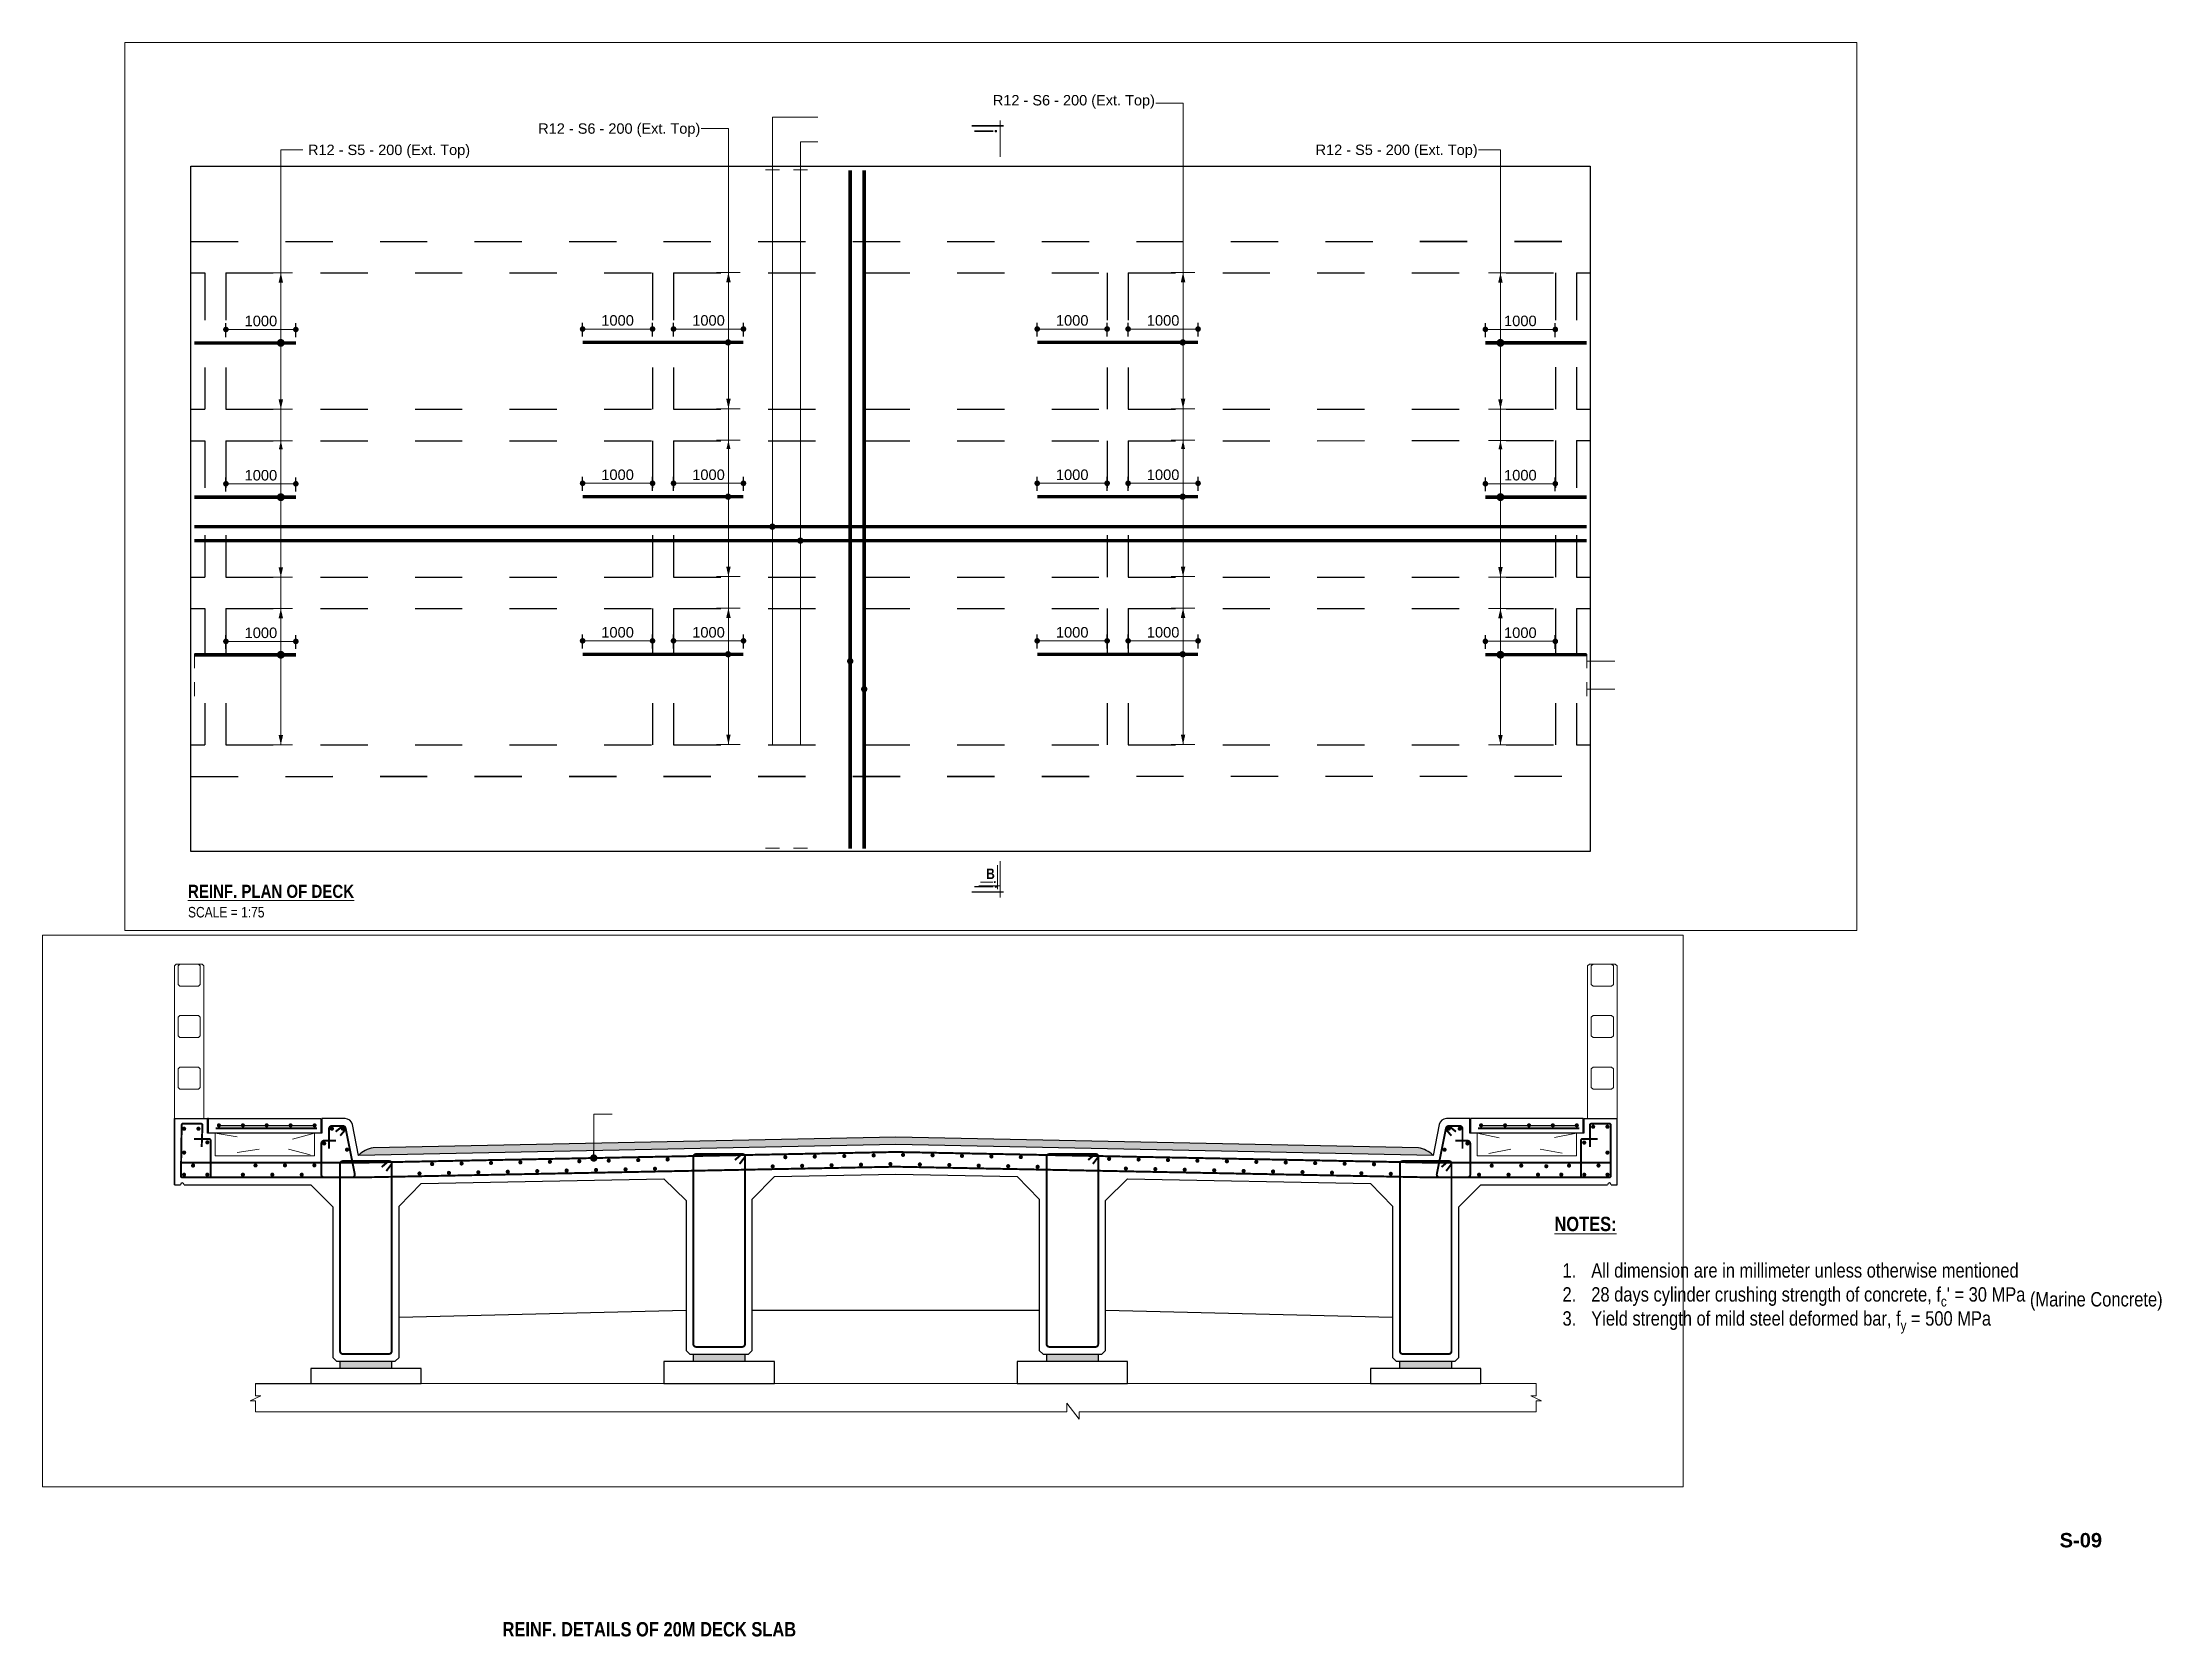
# Paper-space layout '2' of a CAD drawing. Header units: millimetres. Extents: x 365 to 734, y -6 to 271.
# The model-space entities are those that its viewports show. They can reach past a viewport. Long polylines and large blocks are cut down to what shows.
import ezdxf

# ---------------------------------------------------------------- set-up
doc = ezdxf.new("R2010")
doc.units = ezdxf.units.MM
doc.header["$LTSCALE"] = 0.2
doc.header["$PDMODE"] = 2
for name, pattern in [('DASHED', [0.75, 0.5, -0.25]), ('DASHED2', [0.375, 0.25, -0.125]), ('HIDDEN', [9.525, 6.35, -3.175])]:
    doc.linetypes.add(name, pattern=pattern)
for name, color, linetype in [('Bearing  peat', 241, 'Continuous'), ('Deck', 21, 'Continuous'), ('Deck Slab', 200, 'Continuous'), ('Girder Line', 200, 'Continuous'), ('Hatching', 35, 'Continuous')]:
    doc.layers.add(name, color=color, linetype=linetype)
for name, color, linetype, lineweight in [('Ber', 12, 'Continuous', 35), ('Ber Dot', 12, 'Continuous', 30), ('Ber_Top', 80, 'DASHED', 30), ('Border', 250, 'Continuous', 20), ('Concrete', 4, 'Continuous', 20), ('Dim Arrow', 150, 'Continuous', 9), ('Dimision', 94, 'Continuous', 15), ('duct', 151, 'Continuous', 13), ('hatch', 35, 'Continuous', 0), ('Railing', 6, 'Continuous', 13), ('Section Marks', 7, 'Continuous', 15), ('Structue', 7, 'Continuous', 25), ('Tex @ 75', 7, 'Continuous', 15), ('Text', 7, 'Continuous', 5), ('Text @ 1', 7, 'Continuous', 5), ('Text_Normal @ 1', 7, 'Continuous', 25), ('Text_Title @ 75', 1, 'Continuous', 20)]:
    doc.layers.add(name, color=color, linetype=linetype, lineweight=lineweight)
doc.layers.add('Defpoints @ 75', color=7, linetype='Continuous', plot=False)
doc.styles.get("Standard").update_dxf_attribs({"font": 'arial.ttf'})
doc.styles.add('SWIS_B_N', font='swisscb.ttf', dxfattribs={"height": 2})
doc.styles.add('SWIS_B_T', font='swisscb.ttf', dxfattribs={"height": 2.5})
doc.styles.add('SWIS_R_N', font='swissc.ttf', dxfattribs={"height": 2})
doc.dimstyles.new('ISO-25', dxfattribs={"dimtxt": 75, "dimasz": 45, "dimexe": 125, "dimexo": 75.625, "dimgap": 60, "dimtad": 1, "dimdec": 0, "dimtxsty": 'Standard', "dimblk": 'DOT', "dimcen": 52.5, "dimclrd": 256, "dimclre": 256, "dimclrt": 256, "dimadec": 0, "dimazin": 0, "dimtfac": 1, "dimtdec": 0, "dimtix": 1, "dimtmove": 0, "dimatfit": 3, "dimldrblk": 'DOT', "dimfxl": 1, "dimlwd": -1, "dimarcsym": 0})

psp = doc.layouts.new('2')

# ---------------------------------------------------------------- texts
at = {"ltscale": 0.5, "insert": (715.81, 12.22), "char_height": 2.5, "width": 7.4141, "attachment_point": 1}
psp.add_mtext('{\\fArial|b1|i0|c0|p34;S-09}', dxfattribs=at)
at = {"insert": (445, -3.27), "char_height": 2.5, "width": 62.9247, "attachment_point": 1}
psp.add_mtext('{\\fArial Narrow|b1|i0|c0|p34;REINF. DETAILS OF 20M DECK SLAB }', dxfattribs=at)
at = {"layer": 'Text @ 1', "style": 'SWIS_B_N'}
psp.add_text('%%uNOTES:', height=2.5, dxfattribs=at).set_placement((627.94, 64.73))
at = {"layer": 'Text_Normal @ 1', "ltscale": 20, "insert": (629.35, 59.14), "char_height": 2.5, "attachment_point": 1, "style": 'SWIS_R_N'}
psp.add_mtext_dynamic_manual_height_columns("\\A1;\\pi-5,l5,t5,7.5;1.^IAll dimension are in millimeter unless otherwise mentioned\\P2.^I28 days cylinder crushing strength of concrete, f{\\H0.7x;\\S^ c;}' = 30 MPa {\\A0;\\fArial Narrow|b0|i0|c0|p34;(Marine Concrete)\\A1;\\fSwis721 Cn BT|b0|i0|c0|p34;\\H1.41774x; }\\P3.^IYield strength of mild steel deformed bar, f{\\H0.7x;\\S^ y;} = 500 MPa {\\H1.26595x; }", width=108.3202, gutter_width=10, heights=[0], dxfattribs=at)

msp = doc.modelspace()

# ---------------------------------------------------------------- texts
at = {"layer": 'Defpoints @ 75', "style": 'SWIS_R_N'}
msp.add_text('SCALE = 1:75', height=150, dxfattribs=at).set_placement((120505.8, 27930.8))
at = {"layer": 'Tex @ 75', "style": 'SWIS_B_N'}
msp.add_text('B', height=150, dxfattribs=at).set_placement((131917.6, 28479.7))
at = {"layer": 'Text'}
for s, p in [('R12 - S6 - 200 (Ext. Top)', (132013.8, 39542.3)), ('R12 - S6 - 200 (Ext. Top)', (125513.6, 39137.4)), ('R12 - S5 - 200 (Ext. Top)', (122222, 38832.7)), ('R12 - S5 - 200 (Ext. Top)', (136628.3, 38833.6))]:
    msp.add_text(s, height=148.5, dxfattribs=at).set_placement(p)
at = {"layer": 'Text_Title @ 75', "style": 'SWIS_B_T'}
msp.add_text('%%UREINF. PLAN OF DECK', height=187.5, dxfattribs=at).set_placement((120505.8, 28210.5))

# ---------------------------------------------------------------- blocks, each defined once
blk = doc.blocks.new('_Dot')
at = {"color": 0, "linetype": 'ByBlock', "lineweight": -2}
blk.add_line((-0.5, 0), (-1, 0), dxfattribs=at)
at = {"color": 0, "linetype": 'ByBlock', "const_width": 0.5}
blk.add_lwpolyline([(-0.25, 0, 1), (0.25, 0, 1)], format="xyb", close=True, dxfattribs=at)
blk = doc.blocks.new('*U110')
at = {"layer": 'Ber Dot', "ltscale": 20, "const_width": 14}
blk.add_lwpolyline([(-7, 0, 1), (7, 0, 1)], format="xyb", close=True, dxfattribs=at)
blk = doc.blocks.new('*U111')
at = {"layer": 'Railing', "color": 0, "linetype": 'ByBlock', "lineweight": -2, "transparency": 16777216}
for p in [(96954, 20769), (97117, 20769), (97279, 20769), (97441, 20769), (97604, 20769)]:
    blk.add_blockref('*U110', p, dxfattribs=at)
blk = doc.blocks.new('*U112')
at = {"layer": 'Ber Dot', "ltscale": 20, "const_width": 14}
blk.add_lwpolyline([(-7, 0, 1), (7, 0, 1)], format="xyb", close=True, dxfattribs=at)
blk = doc.blocks.new('*U108')
at = {"layer": 'Railing', "color": 0, "linetype": 'ByBlock', "lineweight": -2, "transparency": 16777216}
for p in [(105529, 20769), (105692, 20769), (105854, 20769), (106016, 20769), (106179, 20769)]:
    blk.add_blockref('*U112', p, dxfattribs=at)
blk = doc.blocks.new('*D262')
at = {"layer": 'Defpoints', "color": 0, "ltscale": 10, "transparency": 16777216}
for p in [(128448, 36345), (127448, 36161), (128448, 36161)]:
    blk.add_point(p, dxfattribs=at)
at = {"layer": 'Dimision', "lineweight": -2, "ltscale": 10, "transparency": 16777216}
for p, q in [((127448, 36236), (127448, 36435)), ((128448, 36236), (128448, 36435))]:
    blk.add_line(p, q, dxfattribs=at)
at = {"layer": 'Dimision', "ltscale": 10, "transparency": 16777216}
blk.add_line((127528, 36345), (128368, 36345), dxfattribs=at)
at = {"layer": 'Dimision', "ltscale": 10, "transparency": 16777216, "xscale": 80, "yscale": 80, "zscale": 80, "rotation": 180}
blk.add_blockref('_Dot', (127448, 36345), dxfattribs=at)
at = {"layer": 'Dimision', "ltscale": 10, "transparency": 16777216, "xscale": 80, "yscale": 80, "zscale": 80}
blk.add_blockref('_Dot', (128448, 36345), dxfattribs=at)
at = {"layer": 'Dimision', "lineweight": 13, "ltscale": 10, "transparency": 16777216, "insert": (127948, 36467), "char_height": 150, "attachment_point": 5}
blk.add_mtext('1000', dxfattribs=at)
blk = doc.blocks.new('*D263')
at = {"layer": 'Defpoints', "color": 0, "ltscale": 10, "transparency": 16777216}
for p in [(126148, 36345), (126148, 36161), (127148, 36161)]:
    blk.add_point(p, dxfattribs=at)
at = {"layer": 'Dimision', "lineweight": -2, "ltscale": 10, "transparency": 16777216}
for p, q in [((126148, 36236), (126148, 36435)), ((127148, 36236), (127148, 36435))]:
    blk.add_line(p, q, dxfattribs=at)
at = {"layer": 'Dimision', "ltscale": 10, "transparency": 16777216}
blk.add_line((127068, 36345), (126228, 36345), dxfattribs=at)
at = {"layer": 'Dimision', "ltscale": 10, "transparency": 16777216, "xscale": 80, "yscale": 80, "zscale": 80, "rotation": 180}
blk.add_blockref('_Dot', (126148, 36345), dxfattribs=at)
at = {"layer": 'Dimision', "ltscale": 10, "transparency": 16777216, "xscale": 80, "yscale": 80, "zscale": 80}
blk.add_blockref('_Dot', (127148, 36345), dxfattribs=at)
at = {"layer": 'Dimision', "lineweight": 13, "ltscale": 10, "transparency": 16777216, "insert": (126648, 36467), "char_height": 150, "attachment_point": 5}
blk.add_mtext('1000', dxfattribs=at)
blk = doc.blocks.new('*D264')
at = {"layer": 'Defpoints', "color": 0, "ltscale": 10, "transparency": 16777216}
for p in [(128448, 34139), (127448, 33955), (128448, 33955)]:
    blk.add_point(p, dxfattribs=at)
at = {"layer": 'Dimision', "lineweight": -2, "ltscale": 10, "transparency": 16777216}
for p, q in [((127448, 34030), (127448, 34229)), ((128448, 34030), (128448, 34229))]:
    blk.add_line(p, q, dxfattribs=at)
at = {"layer": 'Dimision', "ltscale": 10, "transparency": 16777216}
blk.add_line((127528, 34139), (128368, 34139), dxfattribs=at)
at = {"layer": 'Dimision', "ltscale": 10, "transparency": 16777216, "xscale": 80, "yscale": 80, "zscale": 80, "rotation": 180}
blk.add_blockref('_Dot', (127448, 34139), dxfattribs=at)
at = {"layer": 'Dimision', "ltscale": 10, "transparency": 16777216, "xscale": 80, "yscale": 80, "zscale": 80}
blk.add_blockref('_Dot', (128448, 34139), dxfattribs=at)
at = {"layer": 'Dimision', "lineweight": 13, "ltscale": 10, "transparency": 16777216, "insert": (127948, 34260), "char_height": 150, "attachment_point": 5}
blk.add_mtext('1000', dxfattribs=at)
blk = doc.blocks.new('*D265')
at = {"layer": 'Defpoints', "color": 0, "ltscale": 10, "transparency": 16777216}
for p in [(126148, 34139), (126148, 33955), (127148, 33955)]:
    blk.add_point(p, dxfattribs=at)
at = {"layer": 'Dimision', "lineweight": -2, "ltscale": 10, "transparency": 16777216}
for p, q in [((126148, 34030), (126148, 34229)), ((127148, 34030), (127148, 34229))]:
    blk.add_line(p, q, dxfattribs=at)
at = {"layer": 'Dimision', "ltscale": 10, "transparency": 16777216}
blk.add_line((127068, 34139), (126228, 34139), dxfattribs=at)
at = {"layer": 'Dimision', "ltscale": 10, "transparency": 16777216, "xscale": 80, "yscale": 80, "zscale": 80, "rotation": 180}
blk.add_blockref('_Dot', (126148, 34139), dxfattribs=at)
at = {"layer": 'Dimision', "ltscale": 10, "transparency": 16777216, "xscale": 80, "yscale": 80, "zscale": 80}
blk.add_blockref('_Dot', (127148, 34139), dxfattribs=at)
at = {"layer": 'Dimision', "lineweight": 13, "ltscale": 10, "transparency": 16777216, "insert": (126648, 34260), "char_height": 150, "attachment_point": 5}
blk.add_mtext('1000', dxfattribs=at)
blk = doc.blocks.new('*D266')
at = {"layer": 'Defpoints', "color": 0, "ltscale": 10, "transparency": 16777216}
for p in [(128448, 31886), (127448, 31701), (128448, 31701)]:
    blk.add_point(p, dxfattribs=at)
at = {"layer": 'Dimision', "lineweight": -2, "ltscale": 10, "transparency": 16777216}
for p, q in [((127448, 31777), (127448, 31976)), ((128448, 31777), (128448, 31976))]:
    blk.add_line(p, q, dxfattribs=at)
at = {"layer": 'Dimision', "ltscale": 10, "transparency": 16777216}
blk.add_line((127528, 31886), (128368, 31886), dxfattribs=at)
at = {"layer": 'Dimision', "ltscale": 10, "transparency": 16777216, "xscale": 80, "yscale": 80, "zscale": 80, "rotation": 180}
blk.add_blockref('_Dot', (127448, 31886), dxfattribs=at)
at = {"layer": 'Dimision', "ltscale": 10, "transparency": 16777216, "xscale": 80, "yscale": 80, "zscale": 80}
blk.add_blockref('_Dot', (128448, 31886), dxfattribs=at)
at = {"layer": 'Dimision', "lineweight": 13, "ltscale": 10, "transparency": 16777216, "insert": (127948, 32007), "char_height": 150, "attachment_point": 5}
blk.add_mtext('1000', dxfattribs=at)
blk = doc.blocks.new('*D267')
at = {"layer": 'Defpoints', "color": 0, "ltscale": 10, "transparency": 16777216}
for p in [(126148, 31886), (126148, 31701), (127148, 31701)]:
    blk.add_point(p, dxfattribs=at)
at = {"layer": 'Dimision', "lineweight": -2, "ltscale": 10, "transparency": 16777216}
for p, q in [((126148, 31777), (126148, 31976)), ((127148, 31777), (127148, 31976))]:
    blk.add_line(p, q, dxfattribs=at)
at = {"layer": 'Dimision', "ltscale": 10, "transparency": 16777216}
blk.add_line((127068, 31886), (126228, 31886), dxfattribs=at)
at = {"layer": 'Dimision', "ltscale": 10, "transparency": 16777216, "xscale": 80, "yscale": 80, "zscale": 80, "rotation": 180}
blk.add_blockref('_Dot', (126148, 31886), dxfattribs=at)
at = {"layer": 'Dimision', "ltscale": 10, "transparency": 16777216, "xscale": 80, "yscale": 80, "zscale": 80}
blk.add_blockref('_Dot', (127148, 31886), dxfattribs=at)
at = {"layer": 'Dimision', "lineweight": 13, "ltscale": 10, "transparency": 16777216, "insert": (126648, 32007), "char_height": 150, "attachment_point": 5}
blk.add_mtext('1000', dxfattribs=at)
blk = doc.blocks.new('*D268')
at = {"layer": 'Defpoints', "color": 0, "ltscale": 10, "transparency": 16777216}
for p in [(134948, 36345), (133948, 36161), (134948, 36161)]:
    blk.add_point(p, dxfattribs=at)
at = {"layer": 'Dimision', "lineweight": -2, "ltscale": 10, "transparency": 16777216}
for p, q in [((133948, 36236), (133948, 36435)), ((134948, 36236), (134948, 36435))]:
    blk.add_line(p, q, dxfattribs=at)
at = {"layer": 'Dimision', "ltscale": 10, "transparency": 16777216}
blk.add_line((134028, 36345), (134868, 36345), dxfattribs=at)
at = {"layer": 'Dimision', "ltscale": 10, "transparency": 16777216, "xscale": 80, "yscale": 80, "zscale": 80, "rotation": 180}
blk.add_blockref('_Dot', (133948, 36345), dxfattribs=at)
at = {"layer": 'Dimision', "ltscale": 10, "transparency": 16777216, "xscale": 80, "yscale": 80, "zscale": 80}
blk.add_blockref('_Dot', (134948, 36345), dxfattribs=at)
at = {"layer": 'Dimision', "lineweight": 13, "ltscale": 10, "transparency": 16777216, "insert": (134448, 36467), "char_height": 150, "attachment_point": 5}
blk.add_mtext('1000', dxfattribs=at)
blk = doc.blocks.new('*D269')
at = {"layer": 'Defpoints', "color": 0, "ltscale": 10, "transparency": 16777216}
for p in [(132648, 36345), (132648, 36161), (133648, 36161)]:
    blk.add_point(p, dxfattribs=at)
at = {"layer": 'Dimision', "lineweight": -2, "ltscale": 10, "transparency": 16777216}
for p, q in [((132648, 36236), (132648, 36435)), ((133648, 36236), (133648, 36435))]:
    blk.add_line(p, q, dxfattribs=at)
at = {"layer": 'Dimision', "ltscale": 10, "transparency": 16777216}
blk.add_line((133568, 36345), (132728, 36345), dxfattribs=at)
at = {"layer": 'Dimision', "ltscale": 10, "transparency": 16777216, "xscale": 80, "yscale": 80, "zscale": 80, "rotation": 180}
blk.add_blockref('_Dot', (132648, 36345), dxfattribs=at)
at = {"layer": 'Dimision', "ltscale": 10, "transparency": 16777216, "xscale": 80, "yscale": 80, "zscale": 80}
blk.add_blockref('_Dot', (133648, 36345), dxfattribs=at)
at = {"layer": 'Dimision', "lineweight": 13, "ltscale": 10, "transparency": 16777216, "insert": (133148, 36467), "char_height": 150, "attachment_point": 5}
blk.add_mtext('1000', dxfattribs=at)
blk = doc.blocks.new('*D270')
at = {"layer": 'Defpoints', "color": 0, "ltscale": 10, "transparency": 16777216}
for p in [(134948, 34139), (133948, 33955), (134948, 33955)]:
    blk.add_point(p, dxfattribs=at)
at = {"layer": 'Dimision', "lineweight": -2, "ltscale": 10, "transparency": 16777216}
for p, q in [((133948, 34030), (133948, 34229)), ((134948, 34030), (134948, 34229))]:
    blk.add_line(p, q, dxfattribs=at)
at = {"layer": 'Dimision', "ltscale": 10, "transparency": 16777216}
blk.add_line((134028, 34139), (134868, 34139), dxfattribs=at)
at = {"layer": 'Dimision', "ltscale": 10, "transparency": 16777216, "xscale": 80, "yscale": 80, "zscale": 80, "rotation": 180}
blk.add_blockref('_Dot', (133948, 34139), dxfattribs=at)
at = {"layer": 'Dimision', "ltscale": 10, "transparency": 16777216, "xscale": 80, "yscale": 80, "zscale": 80}
blk.add_blockref('_Dot', (134948, 34139), dxfattribs=at)
at = {"layer": 'Dimision', "lineweight": 13, "ltscale": 10, "transparency": 16777216, "insert": (134448, 34260), "char_height": 150, "attachment_point": 5}
blk.add_mtext('1000', dxfattribs=at)
blk = doc.blocks.new('*D271')
at = {"layer": 'Defpoints', "color": 0, "ltscale": 10, "transparency": 16777216}
for p in [(132648, 34139), (132648, 33955), (133648, 33955)]:
    blk.add_point(p, dxfattribs=at)
at = {"layer": 'Dimision', "lineweight": -2, "ltscale": 10, "transparency": 16777216}
for p, q in [((132648, 34030), (132648, 34229)), ((133648, 34030), (133648, 34229))]:
    blk.add_line(p, q, dxfattribs=at)
at = {"layer": 'Dimision', "ltscale": 10, "transparency": 16777216}
blk.add_line((133568, 34139), (132728, 34139), dxfattribs=at)
at = {"layer": 'Dimision', "ltscale": 10, "transparency": 16777216, "xscale": 80, "yscale": 80, "zscale": 80, "rotation": 180}
blk.add_blockref('_Dot', (132648, 34139), dxfattribs=at)
at = {"layer": 'Dimision', "ltscale": 10, "transparency": 16777216, "xscale": 80, "yscale": 80, "zscale": 80}
blk.add_blockref('_Dot', (133648, 34139), dxfattribs=at)
at = {"layer": 'Dimision', "lineweight": 13, "ltscale": 10, "transparency": 16777216, "insert": (133148, 34260), "char_height": 150, "attachment_point": 5}
blk.add_mtext('1000', dxfattribs=at)
blk = doc.blocks.new('*D272')
at = {"layer": 'Defpoints', "color": 0, "ltscale": 10, "transparency": 16777216}
for p in [(134948, 31886), (133948, 31701), (134948, 31701)]:
    blk.add_point(p, dxfattribs=at)
at = {"layer": 'Dimision', "lineweight": -2, "ltscale": 10, "transparency": 16777216}
for p, q in [((133948, 31777), (133948, 31976)), ((134948, 31777), (134948, 31976))]:
    blk.add_line(p, q, dxfattribs=at)
at = {"layer": 'Dimision', "ltscale": 10, "transparency": 16777216}
blk.add_line((134028, 31886), (134868, 31886), dxfattribs=at)
at = {"layer": 'Dimision', "ltscale": 10, "transparency": 16777216, "xscale": 80, "yscale": 80, "zscale": 80, "rotation": 180}
blk.add_blockref('_Dot', (133948, 31886), dxfattribs=at)
at = {"layer": 'Dimision', "ltscale": 10, "transparency": 16777216, "xscale": 80, "yscale": 80, "zscale": 80}
blk.add_blockref('_Dot', (134948, 31886), dxfattribs=at)
at = {"layer": 'Dimision', "lineweight": 13, "ltscale": 10, "transparency": 16777216, "insert": (134448, 32007), "char_height": 150, "attachment_point": 5}
blk.add_mtext('1000', dxfattribs=at)
blk = doc.blocks.new('*D273')
at = {"layer": 'Defpoints', "color": 0, "ltscale": 10, "transparency": 16777216}
for p in [(132648, 31886), (132648, 31701), (133648, 31701)]:
    blk.add_point(p, dxfattribs=at)
at = {"layer": 'Dimision', "lineweight": -2, "ltscale": 10, "transparency": 16777216}
for p, q in [((132648, 31777), (132648, 31976)), ((133648, 31777), (133648, 31976))]:
    blk.add_line(p, q, dxfattribs=at)
at = {"layer": 'Dimision', "ltscale": 10, "transparency": 16777216}
blk.add_line((133568, 31886), (132728, 31886), dxfattribs=at)
at = {"layer": 'Dimision', "ltscale": 10, "transparency": 16777216, "xscale": 80, "yscale": 80, "zscale": 80, "rotation": 180}
blk.add_blockref('_Dot', (132648, 31886), dxfattribs=at)
at = {"layer": 'Dimision', "ltscale": 10, "transparency": 16777216, "xscale": 80, "yscale": 80, "zscale": 80}
blk.add_blockref('_Dot', (133648, 31886), dxfattribs=at)
at = {"layer": 'Dimision', "lineweight": 13, "ltscale": 10, "transparency": 16777216, "insert": (133148, 32007), "char_height": 150, "attachment_point": 5}
blk.add_mtext('1000', dxfattribs=at)
blk = doc.blocks.new('*D274')
at = {"layer": 'Defpoints', "color": 0, "ltscale": 10, "transparency": 16777216}
for p in [(122048, 36338), (121048, 36153), (122048, 36153)]:
    blk.add_point(p, dxfattribs=at)
at = {"layer": 'Dimision', "lineweight": -2, "ltscale": 10, "transparency": 16777216}
for p, q in [((121048, 36229), (121048, 36428)), ((122048, 36229), (122048, 36428))]:
    blk.add_line(p, q, dxfattribs=at)
at = {"layer": 'Dimision', "ltscale": 10, "transparency": 16777216}
blk.add_line((121128, 36338), (121968, 36338), dxfattribs=at)
at = {"layer": 'Dimision', "ltscale": 10, "transparency": 16777216, "xscale": 80, "yscale": 80, "zscale": 80, "rotation": 180}
blk.add_blockref('_Dot', (121048, 36338), dxfattribs=at)
at = {"layer": 'Dimision', "ltscale": 10, "transparency": 16777216, "xscale": 80, "yscale": 80, "zscale": 80}
blk.add_blockref('_Dot', (122048, 36338), dxfattribs=at)
at = {"layer": 'Dimision', "lineweight": 13, "ltscale": 10, "transparency": 16777216, "insert": (121548, 36459), "char_height": 150, "attachment_point": 5}
blk.add_mtext('1000', dxfattribs=at)
blk = doc.blocks.new('*D275')
at = {"layer": 'Defpoints', "color": 0, "ltscale": 10, "transparency": 16777216}
for p in [(122048, 34132), (121048, 33947), (122048, 33947)]:
    blk.add_point(p, dxfattribs=at)
at = {"layer": 'Dimision', "lineweight": -2, "ltscale": 10, "transparency": 16777216}
for p, q in [((121048, 34023), (121048, 34222)), ((122048, 34023), (122048, 34222))]:
    blk.add_line(p, q, dxfattribs=at)
at = {"layer": 'Dimision', "ltscale": 10, "transparency": 16777216}
blk.add_line((121128, 34132), (121968, 34132), dxfattribs=at)
at = {"layer": 'Dimision', "ltscale": 10, "transparency": 16777216, "xscale": 80, "yscale": 80, "zscale": 80, "rotation": 180}
blk.add_blockref('_Dot', (121048, 34132), dxfattribs=at)
at = {"layer": 'Dimision', "ltscale": 10, "transparency": 16777216, "xscale": 80, "yscale": 80, "zscale": 80}
blk.add_blockref('_Dot', (122048, 34132), dxfattribs=at)
at = {"layer": 'Dimision', "lineweight": 13, "ltscale": 10, "transparency": 16777216, "insert": (121548, 34253), "char_height": 150, "attachment_point": 5}
blk.add_mtext('1000', dxfattribs=at)
blk = doc.blocks.new('*D276')
at = {"layer": 'Defpoints', "color": 0, "ltscale": 10, "transparency": 16777216}
for p in [(122048, 31878), (121048, 31694), (122048, 31694)]:
    blk.add_point(p, dxfattribs=at)
at = {"layer": 'Dimision', "lineweight": -2, "ltscale": 10, "transparency": 16777216}
for p, q in [((121048, 31770), (121048, 31968)), ((122048, 31770), (122048, 31968))]:
    blk.add_line(p, q, dxfattribs=at)
at = {"layer": 'Dimision', "ltscale": 10, "transparency": 16777216}
blk.add_line((121128, 31878), (121968, 31878), dxfattribs=at)
at = {"layer": 'Dimision', "ltscale": 10, "transparency": 16777216, "xscale": 80, "yscale": 80, "zscale": 80, "rotation": 180}
blk.add_blockref('_Dot', (121048, 31878), dxfattribs=at)
at = {"layer": 'Dimision', "ltscale": 10, "transparency": 16777216, "xscale": 80, "yscale": 80, "zscale": 80}
blk.add_blockref('_Dot', (122048, 31878), dxfattribs=at)
at = {"layer": 'Dimision', "lineweight": 13, "ltscale": 10, "transparency": 16777216, "insert": (121548, 32000), "char_height": 150, "attachment_point": 5}
blk.add_mtext('1000', dxfattribs=at)
blk = doc.blocks.new('*D277')
at = {"layer": 'Defpoints', "color": 0, "ltscale": 10, "transparency": 16777216}
for p in [(139056, 36339), (139056, 36154), (140056, 36154)]:
    blk.add_point(p, dxfattribs=at)
at = {"layer": 'Dimision', "lineweight": -2, "ltscale": 10, "transparency": 16777216}
for p, q in [((139056, 36230), (139056, 36429)), ((140056, 36230), (140056, 36429))]:
    blk.add_line(p, q, dxfattribs=at)
at = {"layer": 'Dimision', "ltscale": 10, "transparency": 16777216}
blk.add_line((139976, 36339), (139136, 36339), dxfattribs=at)
at = {"layer": 'Dimision', "ltscale": 10, "transparency": 16777216, "xscale": 80, "yscale": 80, "zscale": 80, "rotation": 180}
blk.add_blockref('_Dot', (139056, 36339), dxfattribs=at)
at = {"layer": 'Dimision', "ltscale": 10, "transparency": 16777216, "xscale": 80, "yscale": 80, "zscale": 80}
blk.add_blockref('_Dot', (140056, 36339), dxfattribs=at)
at = {"layer": 'Dimision', "lineweight": 13, "ltscale": 10, "transparency": 16777216, "insert": (139556, 36460), "char_height": 150, "attachment_point": 5}
blk.add_mtext('1000', dxfattribs=at)
blk = doc.blocks.new('*D278')
at = {"layer": 'Defpoints', "color": 0, "ltscale": 10, "transparency": 16777216}
for p in [(139056, 34133), (139056, 33948), (140056, 33948)]:
    blk.add_point(p, dxfattribs=at)
at = {"layer": 'Dimision', "lineweight": -2, "ltscale": 10, "transparency": 16777216}
for p, q in [((139056, 34024), (139056, 34223)), ((140056, 34024), (140056, 34223))]:
    blk.add_line(p, q, dxfattribs=at)
at = {"layer": 'Dimision', "ltscale": 10, "transparency": 16777216}
blk.add_line((139976, 34133), (139136, 34133), dxfattribs=at)
at = {"layer": 'Dimision', "ltscale": 10, "transparency": 16777216, "xscale": 80, "yscale": 80, "zscale": 80, "rotation": 180}
blk.add_blockref('_Dot', (139056, 34133), dxfattribs=at)
at = {"layer": 'Dimision', "ltscale": 10, "transparency": 16777216, "xscale": 80, "yscale": 80, "zscale": 80}
blk.add_blockref('_Dot', (140056, 34133), dxfattribs=at)
at = {"layer": 'Dimision', "lineweight": 13, "ltscale": 10, "transparency": 16777216, "insert": (139556, 34254), "char_height": 150, "attachment_point": 5}
blk.add_mtext('1000', dxfattribs=at)
blk = doc.blocks.new('*D279')
at = {"layer": 'Defpoints', "color": 0, "ltscale": 10, "transparency": 16777216}
for p in [(139056, 31879), (139056, 31695), (140056, 31695)]:
    blk.add_point(p, dxfattribs=at)
at = {"layer": 'Dimision', "lineweight": -2, "ltscale": 10, "transparency": 16777216}
for p, q in [((139056, 31770), (139056, 31969)), ((140056, 31770), (140056, 31969))]:
    blk.add_line(p, q, dxfattribs=at)
at = {"layer": 'Dimision', "ltscale": 10, "transparency": 16777216}
blk.add_line((139976, 31879), (139136, 31879), dxfattribs=at)
at = {"layer": 'Dimision', "ltscale": 10, "transparency": 16777216, "xscale": 80, "yscale": 80, "zscale": 80, "rotation": 180}
blk.add_blockref('_Dot', (139056, 31879), dxfattribs=at)
at = {"layer": 'Dimision', "ltscale": 10, "transparency": 16777216, "xscale": 80, "yscale": 80, "zscale": 80}
blk.add_blockref('_Dot', (140056, 31879), dxfattribs=at)
at = {"layer": 'Dimision', "lineweight": 13, "ltscale": 10, "transparency": 16777216, "insert": (139556, 32001), "char_height": 150, "attachment_point": 5}
blk.add_mtext('1000', dxfattribs=at)

# ---------------------------------------------------------------- dimensions: what is measured, and where the dimension line sits
at = {"layer": 'Dimision', "lineweight": 13, "ltscale": 10}
for base, p1, p2, picture, middle in [((122048.2, 36337.8), (121048.2, 36153.4), (122048.2, 36153.4), '*D274', (121548.2, 36459.4)), ((128448.2, 36345.1), (127448.2, 36160.7), (128448.2, 36160.7), '*D262', (127948.2, 36466.7)), ((134948.5, 36345.1), (133948.5, 36160.7), (134948.5, 36160.7), '*D268', (134448.5, 36466.7)), ((122048.2, 34131.6), (121048.2, 33947.3), (122048.2, 33947.3), '*D275', (121548.2, 34253.2)), ((128448.2, 34138.9), (127448.2, 33954.6), (128448.2, 33954.6), '*D264', (127948.2, 34260.5)), ((134948.5, 34138.9), (133948.5, 33954.6), (134948.5, 33954.6), '*D270', (134448.5, 34260.5)), ((128448.2, 31885.6), (127448.2, 31701.3), (128448.2, 31701.3), '*D266', (127948.2, 32007.2)), ((134948.5, 31885.6), (133948.5, 31701.3), (134948.5, 31701.3), '*D272', (134448.5, 32007.2)), ((122048.2, 31878.3), (121048.2, 31694), (122048.2, 31694), '*D276', (121548.2, 31999.9))]:
    dim = msp.add_linear_dim(base=base, p1=p1, p2=p2, dimstyle='ISO-25', override={"dimtxt": 150, "dimasz": 80, "dimexe": 90, "dimgap": 45}, dxfattribs=at)
    dim.commit()
    dim.dimension.update_dxf_attribs({"geometry": picture, "text_midpoint": middle})
for base, p1, p2, picture, middle in [((126148.2, 36345.1), (127148.2, 36160.7), (126148.2, 36160.7), '*D263', (126648.2, 36466.7)), ((132648.5, 36345.1), (133648.5, 36160.7), (132648.5, 36160.7), '*D269', (133148.5, 36466.7)), ((139056.4, 36338.7), (140056.4, 36154.3), (139056.4, 36154.3), '*D277', (139556.4, 36460.3)), ((126148.2, 34138.9), (127148.2, 33954.6), (126148.2, 33954.6), '*D265', (126648.2, 34260.5)), ((132648.5, 34138.9), (133648.5, 33954.6), (132648.5, 33954.6), '*D271', (133148.5, 34260.5)), ((139056.4, 34132.5), (140056.4, 33948.2), (139056.4, 33948.2), '*D278', (139556.4, 34254.1)), ((126148.2, 31885.6), (127148.2, 31701.3), (126148.2, 31701.3), '*D267', (126648.2, 32007.2)), ((132648.5, 31885.6), (133648.5, 31701.3), (132648.5, 31701.3), '*D273', (133148.5, 32007.2)), ((139056.4, 31879.2), (140056.4, 31694.9), (139056.4, 31694.9), '*D279', (139556.4, 32000.8))]:
    dim = msp.add_linear_dim(base=base, p1=p1, p2=p2, angle=180, dimstyle='ISO-25', override={"dimtxt": 150, "dimasz": 80, "dimexe": 90, "dimgap": 45}, dxfattribs=at)
    dim.commit()
    dim.dimension.update_dxf_attribs({"geometry": picture, "text_midpoint": middle})

# ---------------------------------------------------------------- hatches: boundary and pattern name
at = {"layer": 'hatch'}
h = msp.add_hatch(dxfattribs=at)
h.set_pattern_fill('AR-CONC', color=256, scale=0.5, style=0)
h.set_pattern_definition([(50, (90965.605, 8632.714), (91.09233, -7.96954), [9.525, -104.775]), (355, (90965.6, 8632.71), (-17.6217, 95.5284), [7.62, -83.8203]), (100.45144, (90973.2, 8632.05), (73.47062, 87.55888), [8.095, -89.0451]), (46.1842, (90965.6, 8658.11), (135.5395, -21.02116), [14.2875, -157.1625]), (96.63556, (90976.9, 8656.36), (118.7021, 123.7131), [12.1425, -133.5678]), (351.18415, (90965.6, 8658.11), (118.7021, 123.7131), [11.43, -125.7299]), (21, (90978.305, 8651.764), (75.8072, -51.1326), [9.525, -104.775]), (326, (90978.3, 8651.76), (30.901, 92.094), [7.62, -83.82]), (71.45144, (90984.62, 8647.5), (106.7082, 40.9614), [8.095, -89.04497]), (37.5, (90965.605, 8632.714), (1.5443, 42.27752), [0, -82.804, 0, -85.09, 0, -84.1375]), (7.5, (90965.605, 8632.714), (33.40983, 50.09029), [0, -48.514, 0, -80.899, 0, -32.0675]), (327.5, (90937.284, 8632.714), (67.7953, -2.86437), [0, -31.75, 0, -99.06, 0, -131.445]), (317.5, (90924.584, 8632.714), (74.0646, 12.71325), [0, -41.275, 0, -65.786, 0, -93.345])])
h.paths.add_polyline_path([(101552.6, 20687.9), (98002.6, 20616.9, 0.1580246), (97902.6, 20564.9), (97902.6, 20564.9), (101552.6, 20637.9), (105202.6, 20564.9, 0.1580687), (105102.6, 20616.9)])
at = {"layer": 'Hatching', "linetype": 'Continuous', "ltscale": 0.1}
for points in [[(97777.6, 19165.9), (98127.6, 19165.9), (98127.6, 19115.9), (97777.6, 19115.9)], [(100177.6, 19213.9), (100527.6, 19213.9), (100527.6, 19163.9), (100177.6, 19163.9)], [(102577.6, 19213.9), (102927.6, 19213.9), (102927.6, 19163.9), (102577.6, 19163.9)], [(104977.6, 19165.9), (105327.6, 19165.9), (105327.6, 19115.9), (104977.6, 19115.9)]]:
    msp.add_hatch(color=256, dxfattribs=at).paths.add_polyline_path(points)
at = {"layer": 'Section Marks'}
for points in [[(132056.3, 39163.2, -1), (132056.3, 39185.2, -1)], [(132040.1, 28443.2, 1), (132040.1, 28428.5, 1)], [(132056.3, 28382.7, 1), (132056.3, 28360.7, 1)]]:
    msp.add_hatch(color=256, dxfattribs=at).paths.add_polyline_path(points)

# ---------------------------------------------------------------- linework, layer by layer
at = {"layer": 'Bearing  peat', "linetype": 'Continuous'}
for points in [[(97777.6, 19165.9), (98127.6, 19165.9), (98127.6, 19115.9), (97777.6, 19115.9)], [(100177.6, 19213.9), (100527.6, 19213.9), (100527.6, 19163.9), (100177.6, 19163.9)], [(102577.6, 19213.9), (102927.6, 19213.9), (102927.6, 19163.9), (102577.6, 19163.9)], [(104977.6, 19165.9), (105327.6, 19165.9), (105327.6, 19115.9), (104977.6, 19115.9)]]:
    msp.add_lwpolyline(points, close=True, dxfattribs=at)
for points in [[(100727.6, 19015.9), (100727.6, 19163.9), (99977.6, 19163.9), (99977.6, 19015.9)], [(103127.6, 19015.9), (103127.6, 19163.9), (102377.6, 19163.9), (102377.6, 19015.9)], [(97202.7, 19015.9), (97577.6, 19015.9)], [(98327.6, 19015.9), (98327.6, 19115.9), (97577.6, 19115.9), (97577.6, 19015.9)], [(105527.6, 19015.9), (105527.6, 19115.9), (104777.6, 19115.9), (104777.6, 19015.9)]]:
    msp.add_lwpolyline(points, dxfattribs=at)
at = {"layer": 'Ber', "color": 1, "lineweight": 53, "ltscale": 0.6, "const_width": 50}
for points in [[(130174.1, 38612.4), (130174.1, 28912.4)], [(120598.2, 33318), (140506.4, 33318.9)]]:
    msp.add_lwpolyline(points, dxfattribs=at)
at = {"layer": 'Ber', "ltscale": 20, "const_width": 13.3}
for points in [[(96837.3, 20622.4), (96842.3, 20770.1, 0.4106464), (96832.4, 20780.1), (96711.2, 20781.3, 0.4177897), (96701.1, 20771.3), (96696.1, 20424.9, 0.4142136), (96706.1, 20414.9), (96897.5, 20414.9), (96897.5, 20666.8, 0.4179112), (96887.4, 20676.8), (96784.4, 20675.4)], [(97750.5, 20664.9), (97669.5, 20664.9, 0.4142136), (97650.2, 20645.6), (97650.2, 20434.2, 0.4142136), (97669.5, 20414.9), (97858, 20414.9, 0.4732848), (97877, 20438), (97814.7, 20749.4, 0.3575108), (97795.8, 20764.9), (97721.9, 20764.9, 0.4142136), (97702.6, 20745.6), (97702.6, 20610.3)], [(105354.6, 20664.9), (105435.7, 20664.9, -0.4142136), (105455, 20645.6), (105455, 20434.2, -0.4142136), (105435.7, 20414.9), (105247.1, 20414.9, -0.4732848), (105228.2, 20438), (105290.5, 20749.4, -0.3575108), (105309.4, 20764.9), (105383.3, 20764.9, -0.4142136), (105402.6, 20745.6), (105402.6, 20610.3)], [(106267.9, 20622.4), (106267.9, 20770.1, -0.4106464), (106277.8, 20780.1), (106398.9, 20781.3, -0.4177897), (106409.1, 20771.3), (106409.1, 20424.9, -0.4142136), (106399.1, 20414.9), (106207.6, 20414.9), (106207.6, 20666.8, -0.4179112), (106217.8, 20676.8), (106320.8, 20675.4)], [(98059.7, 20485.6), (98103.3, 20522.9, -0.8573986), (98124.5, 20502.2), (98091.3, 20458.5)], [(100459.7, 20533.6), (100503.3, 20570.9, -0.8573986), (100524.5, 20550.2), (100491.3, 20506.5)], [(102859.7, 20533.6), (102903.3, 20570.9, -0.8573986), (102924.5, 20550.2), (102891.3, 20506.5)], [(105259.7, 20485.6), (105303.3, 20522.9, -0.8573986), (105324.5, 20502.2), (105291.3, 20458.5)]]:
    msp.add_lwpolyline(points, format="xyb", dxfattribs=at)
for points in [[(96931.7, 20749.2), (97621.1, 20749.2)], [(97747, 20725.8), (97794.7, 20764), (97804.4, 20762.9), (97809.4, 20759.3), (97813.3, 20753.7), (97813.9, 20749.8), (97814, 20744.7), (97814, 20740.3), (97778.3, 20698.7)], [(105358.2, 20725.8), (105310.4, 20764), (105300.8, 20762.9), (105295.8, 20759.3), (105291.9, 20753.7), (105291.2, 20749.8), (105291.1, 20744.7), (105291.1, 20740.3), (105326.9, 20698.7)], [(105506.7, 20749.2), (106196.1, 20749.2)], [(96702.6, 20514.9), (97902.6, 20514.9), (101552.6, 20587.9), (105202.6, 20514.9), (106402.6, 20514.9)], [(96702.6, 20414.9), (97902.6, 20414.9), (101552.6, 20487.9), (105202.6, 20414.9), (106402.6, 20414.9)]]:
    msp.add_lwpolyline(points, dxfattribs=at)
for points in [[(97777.6, 19233.9), (97777.6, 20507.9, -0.4142136), (97795.6, 20525.9), (98109.6, 20525.9, -0.4142136), (98127.6, 20507.9), (98127.6, 19233.9, -0.4142136), (98109.6, 19215.9), (97795.6, 19215.9, -0.4142136)], [(100177.6, 19281.9), (100177.6, 20555.9, -0.4142136), (100195.6, 20573.9), (100509.6, 20573.9, -0.4142136), (100527.6, 20555.9), (100527.6, 19281.9, -0.4142136), (100509.6, 19263.9), (100195.6, 19263.9, -0.4142136)], [(102577.6, 19281.9), (102577.6, 20555.9, -0.4142136), (102595.6, 20573.9), (102909.6, 20573.9, -0.4142136), (102927.6, 20555.9), (102927.6, 19281.9, -0.4142136), (102909.6, 19263.9), (102595.6, 19263.9, -0.4142136)], [(104977.6, 19233.9), (104977.6, 20507.9, -0.4142136), (104995.6, 20525.9), (105309.6, 20525.9, -0.4142136), (105327.6, 20507.9), (105327.6, 19233.9, -0.4142136), (105309.6, 19215.9), (104995.6, 19215.9, -0.4142136)]]:
    msp.add_lwpolyline(points, format="xyb", close=True, dxfattribs=at)
at = {"layer": 'Ber Dot', "ltscale": 20, "const_width": 14}
for points in [[(96710.9, 20745.9, 1), (96724.9, 20746, 1)], [(96822.2, 20745.9, -1), (96808.2, 20746, -1)], [(97714.7, 20745.9, 1), (97728.7, 20746, 1)], [(97803, 20745.9, -1), (97789, 20746, -1)], [(105302.2, 20745.9, 1), (105316.2, 20746, 1)], [(105390.5, 20745.9, -1), (105376.5, 20746, -1)], [(106283, 20759.3, 1), (106297, 20759.3, 1)], [(106394.2, 20759.3, -1), (106380.2, 20759.3, -1)], [(96710.9, 20584, 1), (96724.9, 20584, 1)], [(96882.7, 20653.2, -1), (96868.7, 20653.3, -1)], [(97662.3, 20645.9, 1), (97676.3, 20645.9, 1)], [(97831.5, 20603.6, -1), (97817.5, 20603.6, -1)], [(105273.7, 20603.6, 1), (105287.7, 20603.6, 1)], [(105442.8, 20645.9, -1), (105428.8, 20645.9, -1)], [(106222.2, 20651.8, 1), (106236.2, 20651.9, 1)], [(106394.2, 20584, -1), (106380.2, 20584, -1)], [(96724.6, 20433.7, -1), (96710.6, 20433.7, -1)], [(96785.8, 20495.7, -1), (96771.8, 20495.7, -1)], [(96882.6, 20433.7, -1), (96868.6, 20433.7, -1)], [(97109.8, 20433.7, 1), (97123.8, 20433.7, 1)], [(97195.8, 20496.6, 1), (97209.8, 20496.7, 1)], [(97309.8, 20433.7, 1), (97323.8, 20433.7, 1)], [(97395.8, 20496.9, 1), (97409.8, 20496.9, 1)], [(97509.8, 20433.7, 1), (97523.8, 20433.7, 1)], [(97595.8, 20497.2, 1), (97609.8, 20497.2, 1)], [(98309.7, 20441.9, 1), (98323.7, 20442.1, 1)], [(98395.7, 20505.7, 1), (98409.7, 20506, 1)], [(98509.6, 20445.9, 1), (98523.6, 20446.1, 1)], [(98595.7, 20509.6, 1), (98609.7, 20509.9, 1)], [(98709.6, 20449.9, 1), (98723.6, 20450.1, 1)], [(98795.7, 20513.5, 1), (98809.7, 20513.8, 1)], [(98909.6, 20453.8, 1), (98923.6, 20454.1, 1)], [(98995.6, 20517.4, 1), (99009.6, 20517.7, 1)], [(99109.5, 20457.8, 1), (99123.5, 20458.1, 1)], [(99195.6, 20521.3, 1), (99209.6, 20521.6, 1)], [(99309.5, 20461.8, 1), (99323.5, 20462.1, 1)], [(99395.5, 20525.2, 1), (99409.5, 20525.5, 1)], [(99509.4, 20465.8, 1), (99523.4, 20466.1, 1)], [(99595.5, 20529.1, 1), (99609.5, 20529.4, 1)], [(99709.4, 20469.8, 1), (99723.4, 20470.1, 1)], [(99795.5, 20533.1, 1), (99809.5, 20533.3, 1)], [(99909.4, 20473.8, 1), (99923.4, 20474.1, 1)], [(99995.4, 20537, 1), (100009.4, 20537.2, 1)], [(100709.2, 20489.8, 1), (100723.2, 20490.1, 1)], [(100795.3, 20552.6, 1), (100809.3, 20552.9, 1)], [(100909.2, 20493.8, 1), (100923.2, 20494.1, 1)], [(100995.2, 20556.5, 1), (101009.2, 20556.8, 1)], [(101109.1, 20497.8, 1), (101123.1, 20498.1, 1)], [(101195.2, 20560.4, 1), (101209.2, 20560.7, 1)], [(101309.1, 20501.8, 1), (101323.1, 20502.1, 1)], [(101395.2, 20564.3, 1), (101409.2, 20564.6, 1)], [(101509, 20505.8, 1), (101523, 20506.1, 1)], [(101595.1, 20568.3, 1), (101609.1, 20568.5, 1)], [(101709, 20503.5, 1), (101723, 20503.3, 1)], [(101795.1, 20565.9, 1), (101809.1, 20565.6, 1)], [(101908.9, 20499.5, 1), (101922.9, 20499.3, 1)], [(101995, 20561.8, 1), (102009, 20561.5, 1)], [(102108.9, 20495.5, 1), (102122.9, 20495.3, 1)], [(102195, 20557.7, 1), (102209, 20557.4, 1)], [(102308.9, 20491.6, 1), (102322.9, 20491.3, 1)], [(102394.9, 20553.6, 1), (102408.9, 20553.3, 1)], [(102508.8, 20487.6, 1), (102522.8, 20487.3, 1)], [(102994.8, 20541.3, 1), (103008.8, 20541, 1)], [(103108.7, 20475.6, 1), (103122.7, 20475.3, 1)], [(103194.8, 20537.2, 1), (103208.8, 20536.9, 1)], [(103308.7, 20471.6, 1), (103322.7, 20471.3, 1)], [(103394.7, 20533.1, 1), (103408.7, 20532.8, 1)], [(103508.6, 20467.6, 1), (103522.6, 20467.3, 1)], [(103594.7, 20529, 1), (103608.7, 20528.8, 1)], [(103708.6, 20463.6, 1), (103722.6, 20463.3, 1)], [(103794.6, 20524.9, 1), (103808.6, 20524.7, 1)], [(103908.5, 20459.6, 1), (103922.5, 20459.3, 1)], [(103994.6, 20520.9, 1), (104008.6, 20520.6, 1)], [(104108.5, 20455.6, 1), (104122.5, 20455.3, 1)], [(104194.6, 20516.8, 1), (104208.6, 20516.5, 1)], [(104308.5, 20451.6, 1), (104322.5, 20451.3, 1)], [(104394.5, 20512.7, 1), (104408.5, 20512.4, 1)], [(104508.4, 20447.6, 1), (104522.4, 20447.3, 1)], [(104594.5, 20508.6, 1), (104608.5, 20508.3, 1)], [(104708.4, 20443.6, 1), (104722.4, 20443.3, 1)], [(104794.4, 20504.5, 1), (104808.4, 20504.2, 1)], [(104908.3, 20439.6, 1), (104922.3, 20439.3, 1)], [(105508.3, 20433.7, 1), (105522.3, 20433.7, 1)], [(105594.3, 20494.8, 1), (105608.3, 20494.8, 1)], [(105708.3, 20433.7, 1), (105722.3, 20433.7, 1)], [(105794.3, 20495.1, 1), (105808.3, 20495.1, 1)], [(105908.3, 20433.7, 1), (105922.3, 20433.7, 1)], [(105964.6, 20491.2, 1), (105978.6, 20491.2, 1)], [(106066.4, 20434.5, 1), (106080.4, 20434.5, 1)], [(106119.3, 20495.4, 1), (106133.3, 20495.4, 1)], [(106222.6, 20433.7, 1), (106236.6, 20433.7, 1)], [(106319.3, 20495.7, 1), (106333.3, 20495.7, 1)], [(106380.6, 20433.7, 1), (106394.6, 20433.7, 1)]]:
    msp.add_lwpolyline(points, format="xyb", close=True, dxfattribs=at)
at = {"layer": 'Ber_Top', "lineweight": 53, "ltscale": 20, "const_width": 50}
for points in [[(129973.9, 38612.4), (129973.9, 28912.4)], [(120598.2, 36146.1), (122048.2, 36146.1)], [(126148.2, 36153.4), (128448.2, 36153.4)], [(132648.5, 36153.4), (134948.5, 36153.4)], [(140506.4, 36147), (139056.4, 36147)], [(120598.2, 33940), (122048.2, 33940)], [(126148.2, 33947.3), (128448.2, 33947.3)], [(132648.5, 33947.3), (134948.5, 33947.3)], [(140506.4, 33940.9), (139056.4, 33940.9)], [(120598.2, 33518.4), (140506.4, 33519.2)], [(120598.2, 31686.7), (122048.2, 31686.7)], [(126148.2, 31694), (128448.2, 31694)], [(132648.5, 31694), (134948.5, 31694)], [(140506.4, 31687.6), (139056.4, 31687.6)]]:
    msp.add_lwpolyline(points, dxfattribs=at)
at = {"layer": 'Border', "color": 7, "lineweight": 13, "ltscale": 10}
for points in [[(134733.4, 39575.5), (134342.1, 39575.5)], [(134733.4, 39575.5), (134733.4, 30405.4)], [(128233.2, 39212.2), (127841.9, 39212.2)], [(128233.2, 39212.2), (128233.2, 30405.4)], [(121833.2, 38907.5), (121833.2, 30398.1)], [(121833.2, 38907.5), (122148, 38907.5)], [(139271.4, 38908.4), (138956.6, 38908.4)], [(139271.4, 38908.4), (139271.4, 30399)], [(121664.2, 37147.8), (122002.1, 37147.8)], [(128064.2, 37155.1), (128402.1, 37155.1)], [(134564.4, 37155.1), (134902.4, 37155.1)], [(139440.4, 37148.7), (139102.5, 37148.7)], [(121664.2, 35198.1), (122002.1, 35198.1)], [(128064.2, 35205.4), (128402.1, 35205.4)], [(134564.4, 35205.4), (134902.4, 35205.4)], [(139440.4, 35199), (139102.5, 35199)], [(121664.2, 34747.9), (122002.1, 34747.9)], [(128064.2, 34755.2), (128402.1, 34755.2)], [(134564.4, 34755.2), (134902.4, 34755.2)], [(139440.4, 34748.9), (139102.5, 34748.9)], [(121664.2, 32797.9), (122002.1, 32797.9)], [(128064.2, 32805.2), (128402.1, 32805.2)], [(134564.4, 32805.2), (134902.4, 32805.2)], [(139440.4, 32798.9), (139102.5, 32798.9)], [(121664.2, 32347.8), (122002.1, 32347.8)], [(128064.2, 32355.1), (128402.1, 32355.1)], [(134564.4, 32355.1), (134902.4, 32355.1)], [(139440.4, 32348.7), (139102.5, 32348.7)], [(121664.2, 30398.1), (122002.1, 30398.1)], [(128064.2, 30405.4), (128402.1, 30405.4)], [(134564.4, 30405.4), (134902.4, 30405.4)], [(139440.4, 30399), (139102.5, 30399)]]:
    msp.add_lwpolyline(points, dxfattribs=at)
at = {"layer": 'Border', "color": 2, "ltscale": 10}
for points in [[(121833.2, 37147.8, 0, 64, 0), (121833.2, 37006.5, 64, 64, 0)], [(128233.2, 37155.1, 0, 64, 0), (128233.2, 37013.8, 64, 64, 0)], [(134733.4, 37155.1, 0, 64, 0), (134733.4, 37013.8, 64, 64, 0)], [(139271.4, 37148.7, 0, 64, 0), (139271.4, 37007.4, 64, 64, 0)], [(121833.2, 35198.1, 0, 64, 0), (121833.2, 35339.4, 64, 64, 0)], [(128233.2, 35205.4, 0, 64, 0), (128233.2, 35346.7, 64, 64, 0)], [(134733.4, 35205.4, 0, 64, 0), (134733.4, 35346.7, 64, 64, 0)], [(139271.4, 35199, 0, 64, 0), (139271.4, 35340.3, 64, 64, 0)], [(121833.2, 34747.9, 0, 56, 0), (121833.2, 34624.3, 56, 56, 0)], [(128233.2, 34755.2, 0, 56, 0), (128233.2, 34631.6, 56, 56, 0)], [(134733.4, 34755.2, 0, 56, 0), (134733.4, 34631.6, 56, 56, 0)], [(139271.4, 34748.9, 0, 56, 0), (139271.4, 34625.2, 56, 56, 0)], [(121833.2, 32797.9, 0, 64, 0), (121833.2, 32939.3, 64, 64, 0)], [(128233.2, 32805.2, 0, 64, 0), (128233.2, 32946.6, 64, 64, 0)], [(134733.4, 32805.2, 0, 64, 0), (134733.4, 32946.6, 64, 64, 0)], [(139271.4, 32798.9, 0, 64, 0), (139271.4, 32940.2, 64, 64, 0)], [(121833.2, 32347.8, 0, 64, 0), (121833.2, 32206.5, 64, 64, 0)], [(128233.2, 32355.1, 0, 64, 0), (128233.2, 32213.8, 64, 64, 0)], [(134733.4, 32355.1, 0, 64, 0), (134733.4, 32213.8, 64, 64, 0)], [(139271.4, 32348.7, 0, 64, 0), (139271.4, 32207.4, 64, 64, 0)], [(121833.2, 30398.1, 0, 64, 0), (121833.2, 30539.4, 64, 64, 0)], [(128233.2, 30405.4, 0, 64, 0), (128233.2, 30546.7, 64, 64, 0)], [(134733.4, 30405.4, 0, 64, 0), (134733.4, 30546.7, 64, 64, 0)], [(139271.4, 30399, 0, 64, 0), (139271.4, 30540.3, 64, 64, 0)]]:
    msp.add_lwpolyline(points, format="xyseb", dxfattribs=at)
for points, const_width in [([(121804.7, 36146.1, 1), (121861.7, 36146.1, 1)], 55.5), ([(128205.6, 36153.4, 1), (128251.2, 36153.4, 1)], 44.4), ([(134705.8, 36153.4, 1), (134751.4, 36153.4, 1)], 44.4), ([(139299.9, 36147, -1), (139242.9, 36147, -1)], 55.5), ([(121804.7, 33940, 1), (121861.7, 33940, 1)], 55.5), ([(128205.6, 33947.3, 1), (128251.2, 33947.3, 1)], 44.4), ([(134705.8, 33947.3, 1), (134751.4, 33947.3, 1)], 44.4), ([(139299.9, 33940.9, -1), (139242.9, 33940.9, -1)], 55.5), ([(128838.5, 33518.4, 1), (128884.1, 33518.4, 1)], 44.4), ([(129238.5, 33318, 1), (129284.1, 33318, 1)], 44.4), ([(121804.7, 31686.7, -1), (121861.7, 31686.7, -1)], 55.5), ([(128205.6, 31694, 1), (128251.2, 31694, 1)], 44.4), ([(134705.8, 31694, 1), (134751.4, 31694, 1)], 44.4), ([(139299.9, 31687.6, 1), (139242.9, 31687.6, 1)], 55.5), ([(129951.1, 31595.4, 1), (129996.7, 31595.4, 1)], 44.4), ([(130151.3, 31195.4, 1), (130196.9, 31195.4, 1)], 44.4)]:
    msp.add_lwpolyline(points, format="xyb", close=True, dxfattribs=dict(at, const_width=const_width))
at = {"layer": 'Concrete', "linetype": 'Continuous'}
for points in [[(97202.7, 19015.9), (97577.6, 19015.9)], [(99977.6, 19015.9), (98327.6, 19015.9)], [(100727.6, 19015.9), (102377.6, 19015.9)], [(104777.6, 19015.9), (103127.6, 19015.9)], [(105902.4, 19015.9), (105527.6, 19015.9)]]:
    msp.add_lwpolyline(points, dxfattribs=at)
at = {"layer": 'Deck', "ltscale": 20}
for p, q in [((96652.6, 20814.9), (96657.6, 20814.9)), ((106227.6, 20814.9), (106452.6, 20814.9)), ((106452.6, 20814.9), (106452.6, 20814.9))]:
    msp.add_line(p, q, dxfattribs=at)
at = {"layer": 'Deck Slab'}
for p, q in [((96652.6, 20814.9), (96652.6, 20364.9)), ((96652.6, 20364.9), (96652.6, 20814.9)), ((96657.6, 20814.9), (96882.6, 20814.9)), ((96877.6, 20714.9), (96877.6, 20814.9)), ((96877.6, 20814.9), (96877.6, 20714.9)), ((96882.6, 20814.9), (96877.6, 20814.9)), ((97811.6, 20814.9), (97652.6, 20814.9)), ((97652.6, 20814.9), (97652.6, 20714.9)), ((97902.6, 20564.9), (97860.6, 20774.7)), ((105244.5, 20774.7), (105202.6, 20564.9)), ((105452.6, 20814.9), (105293.6, 20814.9)), ((105452.6, 20714.9), (105452.6, 20814.9)), ((106227.6, 20814.9), (106227.6, 20714.9)), ((106227.6, 20814.9), (106227.6, 20814.9)), ((106452.6, 20364.9), (106452.6, 20814.9)), ((97652.6, 20714.9), (96877.6, 20714.9)), ((101552.6, 20637.9), (97902.6, 20564.9)), ((105202.6, 20564.9), (101552.6, 20637.9)), ((106227.6, 20714.9), (105452.6, 20714.9)), ((97902.6, 20564.9), (97902.6, 20564.9)), ((96652.6, 20364.9), (96692.5, 20364.9)), ((96717.5, 20364.9), (97577.6, 20364.9)), ((97577.6, 20364.9), (97727.6, 20214.9)), ((98177.6, 20220.4), (98327.5, 20373.4)), ((98327.5, 20373.4), (99977.6, 20406.4)), ((99977.6, 20406.4), (100127.6, 20259.4)), ((100577.6, 20268.4), (100727.5, 20421.4)), ((100727.5, 20421.4), (101552.6, 20437.9)), ((101552.6, 20437.9), (102377.6, 20421.4)), ((102377.6, 20421.4), (102527.6, 20268.4)), ((102977.6, 20259.4), (103127.5, 20406.4)), ((103127.5, 20406.4), (104777.6, 20373.4)), ((104777.6, 20373.4), (104927.6, 20220.4)), ((105377.6, 20214.9), (105527.6, 20364.9)), ((105527.6, 20364.9), (106387.6, 20364.9)), ((106412.6, 20364.9), (106452.6, 20364.9)), ((97727.6, 20214.9), (97727.6, 19190.9)), ((98177.6, 19190.9), (98177.6, 20220.4)), ((100127.6, 20259.4), (100127.6, 19238.9)), ((100577.6, 19238.9), (100577.6, 20268.4)), ((102527.6, 20268.4), (102527.6, 19238.9)), ((102977.6, 19238.9), (102977.6, 20259.4)), ((104927.6, 20220.4), (104927.6, 19190.9)), ((105377.6, 19190.9), (105377.6, 20214.9)), ((97727.6, 19190.9), (97752.6, 19165.9)), ((97752.6, 19165.9), (98152.6, 19165.9)), ((98152.6, 19165.9), (98177.6, 19190.9)), ((100127.6, 19238.9), (100152.6, 19213.9)), ((100152.6, 19213.9), (100552.6, 19213.9)), ((100552.6, 19213.9), (100577.6, 19238.9)), ((102527.6, 19238.9), (102552.6, 19213.9)), ((102552.6, 19213.9), (102952.6, 19213.9)), ((102952.6, 19213.9), (102977.6, 19238.9)), ((104927.6, 19190.9), (104952.6, 19165.9)), ((104952.6, 19165.9), (105352.6, 19165.9)), ((105352.6, 19165.9), (105377.6, 19190.9))]:
    msp.add_line(p, q, dxfattribs=at)
for points in [[(120548.2, 28872.9), (120548.2, 38672.9), (140556.4, 38673.9), (140556.4, 28873.9), (120548.2, 28872.4)], [(96882.6, 20714.9), (96882.6, 20814.9), (97647.6, 20814.9), (97647.6, 20714.9)], [(106222.6, 20714.9), (106222.6, 20814.9), (105457.6, 20814.9), (105457.6, 20714.9)]]:
    msp.add_lwpolyline(points, dxfattribs=at)
msp.add_lwpolyline([(105202.6, 20564.9, 0.1580687), (105102.6, 20616.9), (105102.6, 20616.9), (101552.6, 20687.9), (98002.6, 20616.9), (98002.6, 20616.9), (98002.6, 20616.9, 0.1580664), (97902.6, 20564.9)], format="xyb", dxfattribs=at)
for centre, radius, start, end in [((97811.6, 20764.9), 50, 11.30993, 90), ((105293.6, 20764.9), 50, 90, 168.69007), ((96705, 20364.9), 12.5, 0, 180), ((106400.1, 20364.9), 12.5, 0, 180)]:
    msp.add_arc(centre, radius, start, end, dxfattribs=at)
at = {"layer": 'Defpoints', "ltscale": 20}
for p, q in [((96954.4, 20768.8), (97603.8, 20768.8)), ((105529.4, 20768.8), (106178.8, 20768.8))]:
    msp.add_line(p, q, dxfattribs=at)
at = {"layer": 'Dim Arrow', "ltscale": 20}
for p, q in [((140506.4, 31596.3), (140906.4, 31596.3)), ((140506.4, 31196.3), (140906.4, 31196.3))]:
    msp.add_line(p, q, dxfattribs=at)
for points in [[(128861.3, 30397.9), (128861.3, 39372.8), (129511.3, 39372.8)], [(129261.3, 30397.9), (129261.3, 39022.8), (129511.3, 39022.8)], [(128761.3, 38622.8), (128961.3, 38622.8)], [(129161.3, 38622.9), (129361.3, 38622.9)], [(120598.2, 31495.4), (120598.2, 31695.4)], [(140506.4, 31496.3), (140506.4, 31696.3)], [(120598.2, 31095.4), (120598.2, 31295.4)], [(140506.4, 31096.3), (140506.4, 31296.3)], [(128761.3, 28922), (128961.3, 28922)], [(129161.3, 28922.1), (129361.3, 28922.1)]]:
    msp.add_lwpolyline(points, dxfattribs=at)
at = {"layer": 'duct', "linetype": 'DASHED2', "ltscale": 0.2}
for p, q in [((96927.6, 20714.9), (97228, 20668.9)), ((97228, 20608.1), (96927.6, 20562.1)), ((97602.6, 20714.9), (97427.2, 20668.9)), ((97427.2, 20608.1), (97602.6, 20562.1)), ((105502.6, 20714.9), (105729.8, 20668.9)), ((105729.8, 20608.1), (105502.6, 20562.1)), ((106177.6, 20714.9), (105929, 20668.9)), ((105929, 20608.1), (106177.6, 20562.1))]:
    msp.add_line(p, q, dxfattribs=at)
at = {"layer": 'duct'}
for points in [[(97602.6, 20714.9), (97602.6, 20562.1), (96927.6, 20562.1), (96927.6, 20714.9)], [(105502.6, 20714.9), (105502.6, 20562.1), (106177.6, 20562.1), (106177.6, 20714.9)]]:
    msp.add_lwpolyline(points, dxfattribs=at)
at = {"layer": 'Girder Line', "linetype": 'DASHED', "ltscale": 0.15}
for p, q in [((120548.2, 37597.9), (140556.6, 37598.9)), ((120548.2, 37597.4), (140556.4, 37598.3)), ((120548.2, 37147.9), (120748.2, 37147.9)), ((120748.2, 37147.9), (120748.2, 35197.9)), ((121048.2, 37147.9), (121048.2, 35197.9)), ((121048.2, 37147.9), (127148.2, 37147.9)), ((127148.2, 37147.9), (127148.2, 35197.9)), ((127448.2, 37147.9), (133648.5, 37147.9)), ((127448.2, 37147.9), (127448.2, 35197.9)), ((133648.5, 37147.9), (133648.5, 35197.9)), ((133948.5, 37147.9), (140056.6, 37148.9)), ((133948.5, 37147.9), (133948.5, 35197.9)), ((140056.6, 37148.9), (140056.6, 35198.9)), ((140356.6, 37148.9), (140356.6, 35198.9)), ((120548.2, 35197.9), (120748.2, 35197.9)), ((121048.2, 35197.9), (127148.2, 35197.9)), ((127448.2, 35197.9), (133648.5, 35197.9)), ((133948.5, 35197.9), (140056.6, 35198.9)), ((140356.6, 35198.9), (140556.6, 35198.9)), ((120548.2, 34747.9), (120748.2, 34747.9)), ((120748.2, 34747.9), (120748.2, 32797.9)), ((121048.2, 34747.9), (121048.2, 32797.9)), ((121048.2, 34747.9), (127148.2, 34747.9)), ((127148.2, 34747.9), (127148.2, 32797.9)), ((127448.2, 34747.9), (127448.2, 32797.9)), ((127448.2, 34747.9), (133648.5, 34747.9)), ((133648.5, 34747.9), (133648.5, 32797.9)), ((133948.5, 34747.9), (140056.6, 34748.9)), ((133948.5, 34747.9), (133948.5, 32797.9)), ((140056.6, 34748.9), (140056.6, 32798.9)), ((140356.6, 34748.9), (140356.6, 32798.9)), ((120548.2, 32797.9), (120748.2, 32797.9)), ((121048.2, 32797.9), (127148.2, 32797.9)), ((127448.2, 32797.9), (133648.5, 32797.9)), ((133948.5, 32797.9), (140056.6, 32798.9)), ((140356.6, 32798.9), (140556.6, 32798.9)), ((120548.2, 32347.9), (120748.2, 32347.9)), ((120748.2, 32347.9), (120748.2, 30398.5)), ((121048.2, 32347.9), (121048.2, 30398.5)), ((121048.2, 32347.9), (127148.2, 32347.9)), ((127148.2, 32347.9), (127148.2, 30398.5)), ((127448.2, 32347.9), (133648.5, 32347.9)), ((127448.2, 32347.9), (127448.2, 30398.5)), ((133648.5, 32347.9), (133648.5, 30398.5)), ((133948.5, 32347.9), (140056.6, 32348.9)), ((133948.5, 32347.9), (133948.5, 30398.5)), ((140056.6, 32348.9), (140056.6, 30399.4)), ((140356.6, 32348.9), (140356.6, 30399.4)), ((120548.2, 30398.5), (120748.2, 30398.5)), ((121048.2, 30398.5), (127148.2, 30398.5)), ((127448.2, 30398.5), (133648.5, 30398.5)), ((133948.5, 30398.5), (140056.6, 30399.4)), ((140356.6, 30399.4), (140556.6, 30399.4)), ((120548.2, 29948.5), (140556.6, 29949.4)), ((120548.2, 29947.9), (140556.4, 29948.9))]:
    msp.add_line(p, q, dxfattribs=at)
at = {"layer": 'Girder Line', "linetype": 'DASHED', "ltscale": 15}
for p, q in [((140356.6, 37148.9), (140556.6, 37148.9)), ((140356.6, 34748.9), (140556.6, 34748.9)), ((140356.6, 32348.9), (140556.6, 32348.9))]:
    msp.add_line(p, q, dxfattribs=at)
at = {"layer": 'Girder Line'}
for points in [[(98177.6, 19465.9), (100127.6, 19513.9)], [(100577.6, 19513.9), (102527.6, 19513.9)], [(102977.6, 19513.9), (104927.6, 19465.9)]]:
    msp.add_lwpolyline(points, dxfattribs=at)
at = {"layer": 'Railing'}
for p, q in [((96664.6, 21864.9), (96652.6, 21852.9)), ((96652.6, 21852.9), (96652.6, 20814.9)), ((96840.6, 21864.9), (96664.6, 21864.9)), ((96677.6, 21852.9), (96689.6, 21864.9)), ((96677.6, 21726.9), (96677.6, 21852.9)), ((96689.6, 21864.9), (96815.6, 21864.9)), ((96815.6, 21864.9), (96827.6, 21852.9)), ((96827.6, 21852.9), (96827.6, 21726.9)), ((96852.6, 21852.9), (96840.6, 21864.9)), ((96852.6, 20814.9), (96852.6, 21852.9)), ((106264.6, 21864.9), (106252.6, 21852.9)), ((106252.6, 21852.9), (106252.6, 20814.9)), ((106440.6, 21864.9), (106264.6, 21864.9)), ((106277.6, 21852.9), (106289.6, 21864.9)), ((106277.6, 21726.9), (106277.6, 21852.9)), ((106289.6, 21864.9), (106415.6, 21864.9)), ((106415.6, 21864.9), (106427.6, 21852.9)), ((106427.6, 21852.9), (106427.6, 21726.9)), ((106452.6, 21852.9), (106440.6, 21864.9)), ((106452.6, 20814.9), (106452.6, 21852.9)), ((96689.6, 21714.9), (96677.6, 21726.9)), ((96815.6, 21714.9), (96689.6, 21714.9)), ((96827.6, 21726.9), (96815.6, 21714.9)), ((106289.6, 21714.9), (106277.6, 21726.9)), ((106415.6, 21714.9), (106289.6, 21714.9)), ((106427.6, 21726.9), (106415.6, 21714.9)), ((96677.6, 21502.9), (96689.6, 21514.9)), ((96677.6, 21376.9), (96677.6, 21502.9)), ((96689.6, 21514.9), (96815.6, 21514.9)), ((96815.6, 21514.9), (96827.6, 21502.9)), ((96827.6, 21502.9), (96827.6, 21376.9)), ((106277.6, 21502.9), (106289.6, 21514.9)), ((106277.6, 21376.9), (106277.6, 21502.9)), ((106289.6, 21514.9), (106415.6, 21514.9)), ((106415.6, 21514.9), (106427.6, 21502.9)), ((106427.6, 21502.9), (106427.6, 21376.9)), ((96689.6, 21364.9), (96677.6, 21376.9)), ((96815.6, 21364.9), (96689.6, 21364.9)), ((96827.6, 21376.9), (96815.6, 21364.9)), ((106289.6, 21364.9), (106277.6, 21376.9)), ((106415.6, 21364.9), (106289.6, 21364.9)), ((106427.6, 21376.9), (106415.6, 21364.9)), ((96677.6, 21152.9), (96689.6, 21164.9)), ((96689.6, 21164.9), (96815.6, 21164.9)), ((96815.6, 21164.9), (96827.6, 21152.9)), ((106277.6, 21152.9), (106289.6, 21164.9)), ((106289.6, 21164.9), (106415.6, 21164.9)), ((106415.6, 21164.9), (106427.6, 21152.9)), ((96677.6, 21026.9), (96677.6, 21152.9)), ((96689.6, 21014.9), (96677.6, 21026.9)), ((96827.6, 21026.9), (96815.6, 21014.9)), ((96827.6, 21152.9), (96827.6, 21026.9)), ((106277.6, 21026.9), (106277.6, 21152.9)), ((106289.6, 21014.9), (106277.6, 21026.9)), ((106427.6, 21026.9), (106415.6, 21014.9)), ((106427.6, 21152.9), (106427.6, 21026.9)), ((96815.6, 21014.9), (96689.6, 21014.9)), ((106415.6, 21014.9), (106289.6, 21014.9))]:
    msp.add_line(p, q, dxfattribs=at)
at = {"layer": 'Section Marks'}
for p, q in [((132117.8, 38808.9), (132117.8, 39328.8)), ((132081.1, 28679.4), (132081.1, 28332.8)), ((132117.8, 28737), (132117.8, 28217.1))]:
    msp.add_line(p, q, dxfattribs=at)
for points, const_width in [([(132169, 39251.1), (131712.5, 39251.1)], 22), ([(132019.8, 39174.2), (131751.1, 39174.2)], 22), ([(132019.8, 28371.7), (131751.1, 28371.7)], 22), ([(132115.3, 28384.6), (131811, 28384.6)], 14.7), ([(132015.8, 28435.8), (131836.6, 28435.8)], 14.7), ([(132169, 28294.8), (131712.5, 28294.8)], 22)]:
    msp.add_lwpolyline(points, dxfattribs=dict(at, const_width=const_width))
at = {"layer": 'Section Marks', "linetype": 'Continuous'}
for points in [[(97202.7, 19015.9), (97202.7, 18930.9), (97238.1, 18930.9), (97165.8, 18896.2), (97202.7, 18896.2), (97202.7, 18822.9)], [(105902.4, 19015.9), (105902.4, 18930.9), (105867, 18930.9), (105939.4, 18896.2), (105902.4, 18896.2), (105902.4, 18822.9)], [(97202.7, 18822.9), (102713.9, 18822.9), (102713.9, 18881.2), (102797.7, 18771.8), (102797.7, 18823.3), (105902.4, 18822.9)]]:
    msp.add_lwpolyline(points, dxfattribs=at)
at = {"layer": 'Section Marks'}
for centre, radius in [((132056.3, 39174.2), 11), ((132040.1, 28435.8), 7.33), ((132056.3, 28371.7), 11)]:
    msp.add_circle(centre, radius, dxfattribs=at)
at = {"layer": 'Structue', "linetype": 'HIDDEN', "ltscale": 0.5}
for points in [[(97577.6, 19015.9), (98327.6, 19015.9)], [(99977.6, 19015.9), (100727.6, 19015.9)], [(102377.6, 19015.9), (103127.6, 19015.9)], [(104777.6, 19015.9), (105527.6, 19015.9)]]:
    msp.add_lwpolyline(points, dxfattribs=at)

# ---------------------------------------------------------------- block references
at = {"layer": 'Railing'}
for name in ['*U111', '*U108']:
    msp.add_blockref(name, (0, 0), dxfattribs=at)

msp.set_redraw_order([(e.dxf.handle, doc.entitydb.next_handle()) for e in msp.query("TEXT MTEXT ATTDEF DIMENSION ARC_DIMENSION")])  # texts and dimensions are drawn at this point

# ---------------------------------------------------------------- leaders
at = {"layer": 'Dim Arrow'}
msp.add_leader([(99500.9, 20546.9), (99500.9, 20845.9), (99625.9, 20845.9)], dimstyle='ISO-25', override={"dimasz": 50, "dimgap": 0.625, "dimtad": 0}, dxfattribs=at)

# ---------------------------------------------------------------- viewports
at = {"layer": 'Defpoints', "color": 3, "ltscale": 20, "view_target_point": (131986.15, 33686.82)}
vp = psp.add_viewport(center=(529.94, 194.24), size=(301.24, 154.4905), view_center_point=(0, 406.02), view_height=12700.8688, dxfattribs=at)
vp.frozen_layers = ['Text @ 1', 'Text_Normal @ 1']
at = {"layer": 'Defpoints', "color": 3, "ltscale": 20, "view_target_point": (-11232.21, 12004.05)}
vp = psp.add_viewport(center=(507.66, 68.23), size=(285.38, 95.9073), view_center_point=(112560.74, 8183.11), view_height=3746.2836, status=3, dxfattribs=at)
vp.frozen_layers = ['Defpoints @ 75', 'Tex @ 75', 'Text @ 1', 'Text_Normal @ 1', 'Text_Title @ 75']

doc.saveas('drawing.dxf')
